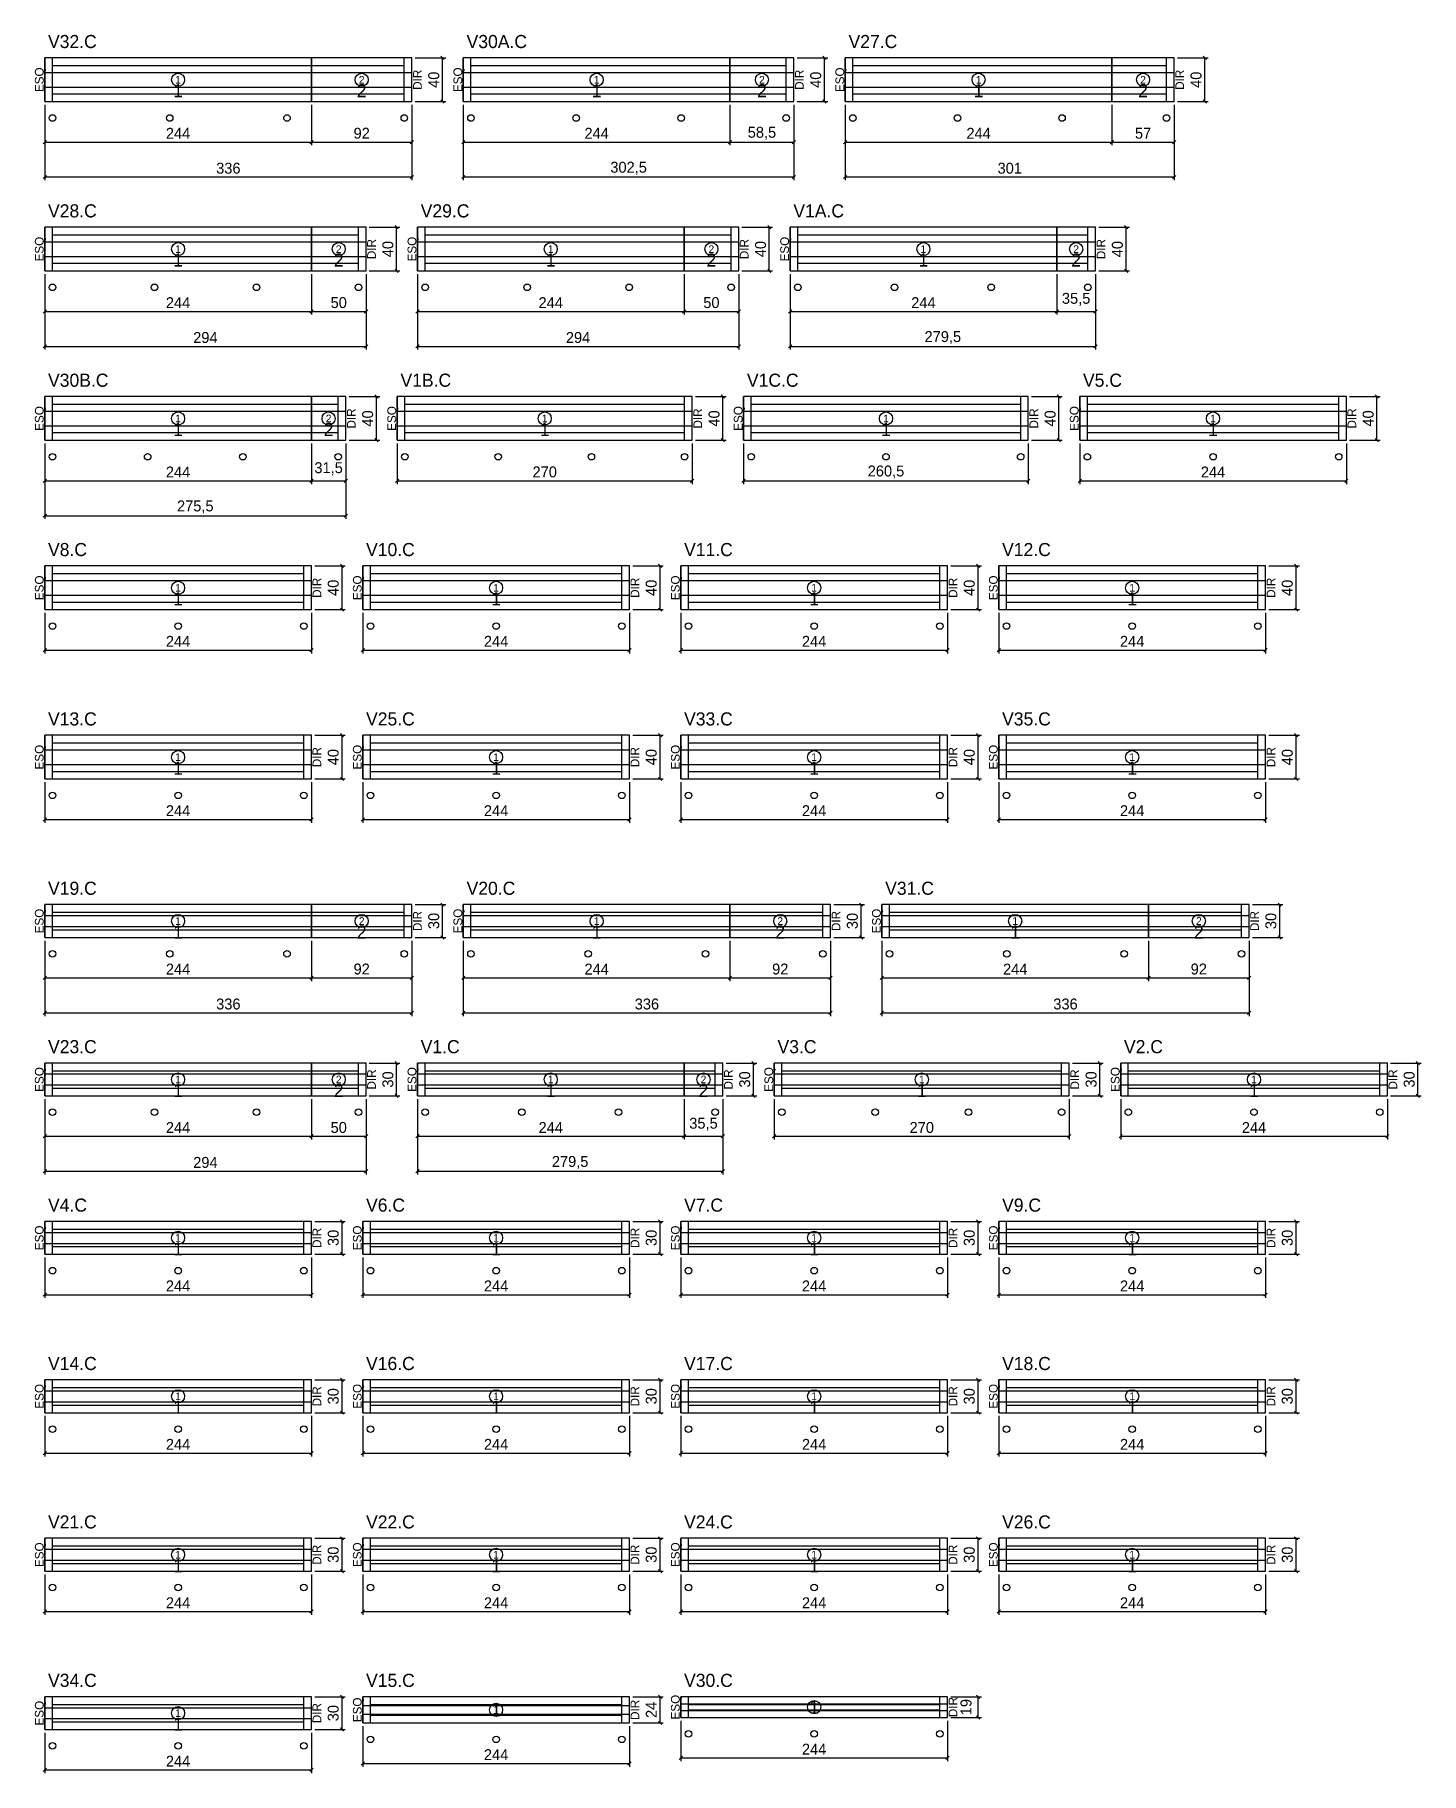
# Model space of a CAD drawing. Extents: x -13000 to 3070, y -1570 to 2210.
# Drawn here: x -9 to 1260, y -1570 to 21 of the extents above; entities that cross this region are included whole.
import ezdxf
from ezdxf.enums import TextEntityAlignment as Align

# ---------------------------------------------------------------- set-up
doc = ezdxf.new("R2010")
doc.units = 0
for name, color, linetype in [('5', 5, 'Continuous'), ('COTA', 241, 'Continuous'), ('Escoras', 224, 'Continuous'), ('NOMENCLATURA', 7, 'Continuous'), ('Painéis', 200, 'Continuous'), ('SARR_2.2x7', 40, 'Continuous'), ('SARR_EDITAR', 141, 'Continuous')]:
    doc.layers.add(name, color=color, linetype=linetype)
doc.dimstyles.new('PAINEL', dxfattribs={"dimtxt": 10, "dimasz": 3, "dimexe": 3, "dimexo": 3, "dimgap": 3, "dimtad": 1, "dimblk": 'OBLIQUE', "dimblk1": 'OBLIQUE', "dimcen": 2.5, "dimclrd": 4, "dimclre": 4, "dimclrt": 240, "dimazin": 3, "dimtfac": 1, "dimtmove": 0, "dimatfit": 3})

msp = doc.modelspace()

# ---------------------------------------------------------------- texts
at = {"layer": '5'}
for s, p in [('ESQ', (-5, -20)), ('DIR', (341, -20)), ('ESQ', (378, -20)), ('DIR', (690.5, -20)), ('ESQ', (727.5, -20)), ('DIR', (1038.5, -20)), ('ESQ', (-5, -175)), ('DIR', (299, -175)), ('ESQ', (336, -175)), ('DIR', (640, -175)), ('ESQ', (677, -175)), ('DIR', (966.5, -175)), ('ESQ', (-5, -330)), ('DIR', (280.5, -330)), ('ESQ', (317.5, -330)), ('DIR', (597.5, -330)), ('ESQ', (634.5, -330)), ('DIR', (905, -330)), ('ESQ', (942, -330)), ('DIR', (1196, -330)), ('ESQ', (-5, -485)), ('DIR', (249, -485)), ('ESQ', (286, -485)), ('DIR', (540, -485)), ('ESQ', (577, -485)), ('DIR', (831, -485)), ('ESQ', (868, -485)), ('DIR', (1122, -485)), ('ESQ', (-5, -640)), ('DIR', (249, -640)), ('ESQ', (286, -640)), ('DIR', (540, -640)), ('ESQ', (577, -640)), ('DIR', (831, -640)), ('ESQ', (868, -640)), ('DIR', (1122, -640)), ('ESQ', (-5, -790)), ('ESQ', (378, -790)), ('ESQ', (761, -790)), ('DIR', (341, -790)), ('DIR', (724, -790)), ('DIR', (1107, -790)), ('ESQ', (-5, -935)), ('DIR', (299, -935)), ('ESQ', (336, -935)), ('DIR', (625.5, -935)), ('ESQ', (662.5, -935)), ('DIR', (942.5, -935)), ('ESQ', (979.5, -935)), ('DIR', (1233.5, -935)), ('ESQ', (-5, -1080)), ('DIR', (249, -1080)), ('ESQ', (286, -1080)), ('DIR', (540, -1080)), ('ESQ', (577, -1080)), ('DIR', (831, -1080)), ('ESQ', (868, -1080)), ('DIR', (1122, -1080)), ('ESQ', (-5, -1225)), ('DIR', (249, -1225)), ('ESQ', (286, -1225)), ('DIR', (540, -1225)), ('ESQ', (577, -1225)), ('DIR', (831, -1225)), ('ESQ', (868, -1225)), ('DIR', (1122, -1225)), ('ESQ', (-5, -1370)), ('DIR', (249, -1370)), ('ESQ', (286, -1370)), ('DIR', (540, -1370)), ('ESQ', (577, -1370)), ('DIR', (831, -1370)), ('ESQ', (868, -1370)), ('DIR', (1122, -1370)), ('ESQ', (-5, -1515)), ('DIR', (249, -1515)), ('ESQ', (286, -1512)), ('DIR', (540, -1512)), ('ESQ', (577, -1509.5)), ('DIR', (831, -1509.5))]:
    msp.add_text(s, height=8, rotation=90, dxfattribs=at).set_placement(p, align=Align.MIDDLE_CENTER)
for s, p in [('1', (122, -30)), ('2', (290, -30)), ('1', (505, -30)), ('2', (656.25, -30)), ('1', (854.5, -30)), ('2', (1005, -30)), ('1', (122, -185)), ('2', (269, -185)), ('1', (463, -185)), ('2', (610, -185)), ('1', (804, -185)), ('2', (943.75, -185)), ('1', (122, -340)), ('2', (259.75, -340)), ('1', (457.5, -340)), ('1', (769.75, -340)), ('1', (1069, -340)), ('1', (122, -495)), ('1', (413, -495)), ('1', (704, -495)), ('1', (995, -495)), ('1', (122, -650)), ('1', (413, -650)), ('1', (704, -650)), ('1', (995, -650)), ('1', (122, -800)), ('2', (290, -800)), ('1', (505, -800)), ('2', (673, -800)), ('1', (888, -800)), ('2', (1056, -800)), ('1', (122, -945)), ('2', (269, -945)), ('1', (463, -945)), ('2', (602.75, -945)), ('1', (802.5, -945)), ('1', (1106.5, -945)), ('1', (122, -1090)), ('1', (413, -1090)), ('1', (704, -1090)), ('1', (995, -1090)), ('1', (122, -1235)), ('1', (413, -1235)), ('1', (704, -1235)), ('1', (995, -1235)), ('1', (122, -1380)), ('1', (413, -1380)), ('1', (704, -1380)), ('1', (995, -1380)), ('1', (413, -1512)), ('1', (704, -1509.5)), ('1', (122, -1525))]:
    msp.add_text(s, height=12, dxfattribs=at).set_placement(p, align=Align.MIDDLE_CENTER)
at = {"layer": 'NOMENCLATURA'}
for s, p in [('V32.C', (3, 9)), ('V30A.C', (386, 9)), ('V27.C', (735.5, 9)), ('V28.C', (3, -146)), ('V29.C', (344, -146)), ('V1A.C', (685, -146)), ('V30B.C', (3, -301)), ('V1B.C', (325.5, -301)), ('V1C.C', (642.5, -301)), ('V5.C', (950, -301)), ('V8.C', (3, -456)), ('V10.C', (294, -456)), ('V11.C', (585, -456)), ('V12.C', (876, -456)), ('V13.C', (3, -611)), ('V25.C', (294, -611)), ('V33.C', (585, -611)), ('V35.C', (876, -611)), ('V19.C', (3, -766)), ('V20.C', (386, -766)), ('V31.C', (769, -766)), ('V23.C', (3, -911)), ('V1.C', (344, -911)), ('V3.C', (670.5, -911)), ('V2.C', (987.5, -911)), ('V4.C', (3, -1056)), ('V6.C', (294, -1056)), ('V7.C', (585, -1056)), ('V9.C', (876, -1056)), ('V14.C', (3, -1201)), ('V16.C', (294, -1201)), ('V17.C', (585, -1201)), ('V18.C', (876, -1201)), ('V21.C', (3, -1346)), ('V22.C', (294, -1346)), ('V24.C', (585, -1346)), ('V26.C', (876, -1346)), ('V34.C', (3, -1491)), ('V15.C', (294, -1491)), ('V30.C', (585, -1491))]:
    msp.add_text(s, height=12, dxfattribs=at).set_placement(p)

# ---------------------------------------------------------------- blocks, each defined once
blk = doc.blocks.new('nf1')
blk.add_circle((0, 0), 6)
blk.add_text('1', height=7).set_placement((0, 0), align=Align.MIDDLE_CENTER)
blk = doc.blocks.new('_OBLIQUE')
at = {"color": 0, "linetype": 'BYBLOCK'}
blk.add_line((-0.5, -0.5), (0.5, 0.5), dxfattribs=at)
blk = doc.blocks.new('nf2')
blk.add_circle((0, 0), 6)
blk.add_text('2', height=7).set_placement((0, 0), align=Align.MIDDLE_CENTER)

# ---------------------------------------------------------------- dimensions: what is measured, and where the dimension line sits
at = {"layer": 'COTA'}
for base, p1, p2 in [((364, -40), (336, -40), (336, 0)), ((713.5, -40), (685.5, -40), (685.5, 0)), ((1061.5, -40), (1033.5, -40), (1033.5, 0)), ((322, -195), (294, -195), (294, -155)), ((663, -195), (635, -195), (635, -155)), ((989.5, -195), (961.5, -195), (961.5, -155)), ((303.5, -350), (275.5, -350), (275.5, -310)), ((620.5, -350), (592.5, -350), (592.5, -310)), ((928, -350), (900, -350), (900, -310)), ((1219, -350), (1191, -350), (1191, -310)), ((272, -505), (244, -505), (244, -465)), ((563, -505), (535, -505), (535, -465)), ((854, -505), (826, -505), (826, -465)), ((1145, -505), (1117, -505), (1117, -465)), ((272, -660), (244, -660), (244, -620)), ((563, -660), (535, -660), (535, -620)), ((854, -660), (826, -660), (826, -620)), ((1145, -660), (1117, -660), (1117, -620)), ((364, -805), (336, -805), (336, -775)), ((747, -805), (719, -805), (719, -775)), ((1130, -805), (1102, -805), (1102, -775)), ((322, -950), (294, -950), (294, -920)), ((648.5, -950), (620.5, -950), (620.5, -920)), ((965.5, -950), (937.5, -950), (937.5, -920)), ((1256.5, -950), (1228.5, -950), (1228.5, -920)), ((272, -1095), (244, -1095), (244, -1065)), ((563, -1095), (535, -1095), (535, -1065)), ((854, -1095), (826, -1095), (826, -1065)), ((1145, -1095), (1117, -1095), (1117, -1065)), ((272, -1240), (244, -1240), (244, -1210)), ((563, -1240), (535, -1240), (535, -1210)), ((854, -1240), (826, -1240), (826, -1210)), ((1145, -1240), (1117, -1240), (1117, -1210)), ((272, -1385), (244, -1385), (244, -1355)), ((563, -1385), (535, -1385), (535, -1355)), ((854, -1385), (826, -1385), (826, -1355)), ((1145, -1385), (1117, -1385), (1117, -1355)), ((272, -1530), (244, -1530), (244, -1500)), ((563, -1524), (535, -1524), (535, -1500)), ((854, -1519), (826, -1519), (826, -1500))]:
    msp.add_linear_dim(base=base, p1=p1, p2=p2, angle=90, dimstyle='PAINEL', dxfattribs=at).render()
for base, p1, p2 in [((0, -77), (0, -40), (244, -40)), ((0, -109), (0, -40), (336, -40)), ((244, -77), (244, -40), (336, -40)), ((383, -77), (383, -40), (627, -40)), ((383, -109), (383, -40), (685.5, -40)), ((627, -77), (627, -40), (685.5, -40)), ((732.5, -77), (732.5, -40), (976.5, -40)), ((732.5, -109), (732.5, -40), (1033.5, -40)), ((976.5, -77), (976.5, -40), (1033.5, -40)), ((0, -232), (0, -195), (244, -195)), ((0, -264), (0, -195), (294, -195)), ((244, -232), (244, -195), (294, -195)), ((341, -232), (341, -195), (585, -195)), ((341, -264), (341, -195), (635, -195)), ((585, -232), (585, -195), (635, -195)), ((682, -232), (682, -195), (926, -195)), ((682, -264), (682, -195), (961.5, -195)), ((926, -232), (926, -195), (961.5, -195)), ((0, -387), (0, -350), (244, -350)), ((0, -419), (0, -350), (275.5, -350)), ((244, -387), (244, -350), (275.5, -350)), ((322.5, -387), (322.5, -350), (592.5, -350)), ((639.5, -387), (639.5, -350), (900, -350)), ((947, -387), (947, -350), (1191, -350)), ((0, -542), (0, -505), (244, -505)), ((291, -542), (291, -505), (535, -505)), ((582, -542), (582, -505), (826, -505)), ((873, -542), (873, -505), (1117, -505)), ((0, -697), (0, -660), (244, -660)), ((291, -697), (291, -660), (535, -660)), ((582, -697), (582, -660), (826, -660)), ((873, -697), (873, -660), (1117, -660)), ((0, -842), (0, -805), (244, -805)), ((0, -874), (0, -805), (336, -805)), ((244, -842), (244, -805), (336, -805)), ((383, -842), (383, -805), (627, -805)), ((383, -874), (383, -805), (719, -805)), ((627, -842), (627, -805), (719, -805)), ((766, -842), (766, -805), (1010, -805)), ((766, -874), (766, -805), (1102, -805)), ((1010, -842), (1010, -805), (1102, -805)), ((0, -987), (0, -950), (244, -950)), ((0, -1019), (0, -950), (294, -950)), ((244, -987), (244, -950), (294, -950)), ((341, -987), (341, -950), (585, -950)), ((341, -1019), (341, -950), (620.5, -950)), ((585, -987), (585, -950), (620.5, -950)), ((667.5, -987), (667.5, -950), (937.5, -950)), ((984.5, -987), (984.5, -950), (1228.5, -950)), ((0, -1132), (0, -1095), (244, -1095)), ((291, -1132), (291, -1095), (535, -1095)), ((582, -1132), (582, -1095), (826, -1095)), ((873, -1132), (873, -1095), (1117, -1095)), ((0, -1277), (0, -1240), (244, -1240)), ((291, -1277), (291, -1240), (535, -1240)), ((582, -1277), (582, -1240), (826, -1240)), ((873, -1277), (873, -1240), (1117, -1240)), ((0, -1422), (0, -1385), (244, -1385)), ((291, -1422), (291, -1385), (535, -1385)), ((582, -1422), (582, -1385), (826, -1385)), ((873, -1422), (873, -1385), (1117, -1385)), ((291, -1561), (291, -1524), (535, -1524)), ((582, -1556), (582, -1519), (826, -1519)), ((0, -1567), (0, -1530), (244, -1530))]:
    msp.add_linear_dim(base=base, p1=p1, p2=p2, dimstyle='PAINEL', dxfattribs=at).render()

# ---------------------------------------------------------------- linework, layer by layer
at = {"layer": 'Escoras'}
for centre in [(7, -55), (114.333, -55), (221.667, -55), (329, -55), (390, -55), (486.167, -55), (582.333, -55), (678.5, -55), (739.5, -55), (835.167, -55), (930.833, -55), (1026.5, -55), (7, -210), (100.333, -210), (193.667, -210), (287, -210), (348, -210), (441.333, -210), (534.667, -210), (628, -210), (689, -210), (777.5, -210), (866, -210), (954.5, -210), (7, -365), (94.167, -365), (181.333, -365), (268.5, -365), (329.5, -365), (414.833, -365), (500.167, -365), (585.5, -365), (646.5, -365), (769.75, -365), (893, -365), (954, -365), (1069, -365), (1184, -365), (7, -520), (122, -520), (237, -520), (298, -520), (413, -520), (528, -520), (589, -520), (704, -520), (819, -520), (880, -520), (995, -520), (1110, -520), (7, -675), (122, -675), (237, -675), (298, -675), (413, -675), (528, -675), (589, -675), (704, -675), (819, -675), (880, -675), (995, -675), (1110, -675), (7, -820), (114.333, -820), (221.667, -820), (329, -820), (390, -820), (497.333, -820), (604.667, -820), (712, -820), (773, -820), (880.333, -820), (987.667, -820), (1095, -820), (7, -965), (100.333, -965), (193.667, -965), (287, -965), (348, -965), (436.5, -965), (525, -965), (613.5, -965), (674.5, -965), (759.833, -965), (845.167, -965), (930.5, -965), (991.5, -965), (1106.5, -965), (1221.5, -965), (7, -1110), (122, -1110), (237, -1110), (298, -1110), (413, -1110), (528, -1110), (589, -1110), (704, -1110), (819, -1110), (880, -1110), (995, -1110), (1110, -1110), (7, -1255), (122, -1255), (237, -1255), (298, -1255), (413, -1255), (528, -1255), (589, -1255), (704, -1255), (819, -1255), (880, -1255), (995, -1255), (1110, -1255), (7, -1400), (122, -1400), (237, -1400), (298, -1400), (413, -1400), (528, -1400), (589, -1400), (704, -1400), (819, -1400), (880, -1400), (995, -1400), (1110, -1400), (7, -1545), (122, -1545), (237, -1545), (298, -1539), (413, -1539), (528, -1539), (589, -1534), (704, -1534), (819, -1534)]:
    msp.add_circle(centre, 3, dxfattribs=at)
at = {"layer": 'Painéis'}
for p, q in [((244, -40), (244, 0)), ((627, -40), (627, 0)), ((976.5, -40), (976.5, 0)), ((0, -13.333), (244, -13.333)), ((244, -13.333), (336, -13.333)), ((383, -13.333), (627, -13.333)), ((627, -13.333), (685.5, -13.333)), ((732.5, -13.333), (976.5, -13.333)), ((976.5, -13.333), (1033.5, -13.333)), ((0, -26.667), (244, -26.667)), ((244, -26.667), (336, -26.667)), ((383, -26.667), (627, -26.667)), ((627, -26.667), (685.5, -26.667)), ((732.5, -26.667), (976.5, -26.667)), ((976.5, -26.667), (1033.5, -26.667)), ((244, -195), (244, -155)), ((585, -195), (585, -155)), ((926, -195), (926, -155)), ((0, -168.333), (244, -168.333)), ((244, -168.333), (294, -168.333)), ((341, -168.333), (585, -168.333)), ((585, -168.333), (635, -168.333)), ((682, -168.333), (926, -168.333)), ((926, -168.333), (961.5, -168.333)), ((0, -181.667), (244, -181.667)), ((244, -181.667), (294, -181.667)), ((341, -181.667), (585, -181.667)), ((585, -181.667), (635, -181.667)), ((682, -181.667), (926, -181.667)), ((926, -181.667), (961.5, -181.667)), ((244, -350), (244, -310)), ((0, -323.333), (244, -323.333)), ((244, -323.333), (275.5, -323.333)), ((322.5, -323.333), (592.5, -323.333)), ((639.5, -323.333), (900, -323.333)), ((947, -323.333), (1191, -323.333)), ((0, -336.667), (244, -336.667)), ((244, -336.667), (275.5, -336.667)), ((322.5, -336.667), (592.5, -336.667)), ((639.5, -336.667), (900, -336.667)), ((947, -336.667), (1191, -336.667)), ((0, -478.333), (244, -478.333)), ((0, -491.667), (244, -491.667)), ((291, -478.333), (535, -478.333)), ((291, -491.667), (535, -491.667)), ((582, -478.333), (826, -478.333)), ((582, -491.667), (826, -491.667)), ((873, -478.333), (1117, -478.333)), ((873, -491.667), (1117, -491.667)), ((0, -633.333), (244, -633.333)), ((291, -633.333), (535, -633.333)), ((582, -633.333), (826, -633.333)), ((873, -633.333), (1117, -633.333)), ((0, -646.667), (244, -646.667)), ((291, -646.667), (535, -646.667)), ((582, -646.667), (826, -646.667)), ((873, -646.667), (1117, -646.667)), ((244, -805), (244, -775)), ((627, -805), (627, -775)), ((1010, -805), (1010, -775)), ((0, -785), (244, -785)), ((0, -795), (244, -795)), ((244, -785), (336, -785)), ((244, -795), (336, -795)), ((383, -785), (627, -785)), ((383, -795), (627, -795)), ((627, -785), (719, -785)), ((627, -795), (719, -795)), ((766, -785), (1010, -785)), ((766, -795), (1010, -795)), ((1010, -785), (1102, -785)), ((1010, -795), (1102, -795)), ((244, -950), (244, -920)), ((585, -950), (585, -920)), ((0, -930), (244, -930)), ((244, -930), (294, -930)), ((341, -930), (585, -930)), ((585, -930), (620.5, -930)), ((667.5, -930), (937.5, -930)), ((984.5, -930), (1228.5, -930)), ((0, -940), (244, -940)), ((244, -940), (294, -940)), ((341, -940), (585, -940)), ((585, -940), (620.5, -940)), ((667.5, -940), (937.5, -940)), ((984.5, -940), (1228.5, -940)), ((0, -1075), (244, -1075)), ((291, -1075), (535, -1075)), ((582, -1075), (826, -1075)), ((873, -1075), (1117, -1075)), ((0, -1085), (244, -1085)), ((291, -1085), (535, -1085)), ((582, -1085), (826, -1085)), ((873, -1085), (1117, -1085)), ((0, -1220), (244, -1220)), ((291, -1220), (535, -1220)), ((582, -1220), (826, -1220)), ((873, -1220), (1117, -1220)), ((0, -1230), (244, -1230)), ((291, -1230), (535, -1230)), ((582, -1230), (826, -1230)), ((873, -1230), (1117, -1230)), ((0, -1365), (244, -1365)), ((291, -1365), (535, -1365)), ((582, -1365), (826, -1365)), ((873, -1365), (1117, -1365)), ((0, -1375), (244, -1375)), ((291, -1375), (535, -1375)), ((582, -1375), (826, -1375)), ((873, -1375), (1117, -1375)), ((0, -1510), (244, -1510)), ((291, -1508), (535, -1508)), ((582, -1506.333), (826, -1506.333)), ((0, -1520), (244, -1520)), ((291, -1516), (535, -1516)), ((582, -1512.667), (826, -1512.667))]:
    msp.add_line(p, q, dxfattribs=at)
for points in [[(0, -40), (244, -40), (244, 0), (0, 0)], [(244, -40), (336, -40), (336, 0), (244, 0)], [(383, -40), (627, -40), (627, 0), (383, 0)], [(627, -40), (685.5, -40), (685.5, 0), (627, 0)], [(732.5, -40), (976.5, -40), (976.5, 0), (732.5, 0)], [(976.5, -40), (1033.5, -40), (1033.5, 0), (976.5, 0)], [(0, -195), (244, -195), (244, -155), (0, -155)], [(244, -195), (294, -195), (294, -155), (244, -155)], [(341, -195), (585, -195), (585, -155), (341, -155)], [(585, -195), (635, -195), (635, -155), (585, -155)], [(682, -195), (926, -195), (926, -155), (682, -155)], [(926, -195), (961.5, -195), (961.5, -155), (926, -155)], [(0, -350), (244, -350), (244, -310), (0, -310)], [(244, -350), (275.5, -350), (275.5, -310), (244, -310)], [(322.5, -350), (592.5, -350), (592.5, -310), (322.5, -310)], [(639.5, -350), (900, -350), (900, -310), (639.5, -310)], [(947, -350), (1191, -350), (1191, -310), (947, -310)], [(0, -505), (244, -505), (244, -465), (0, -465)], [(291, -505), (535, -505), (535, -465), (291, -465)], [(582, -505), (826, -505), (826, -465), (582, -465)], [(873, -505), (1117, -505), (1117, -465), (873, -465)], [(0, -660), (244, -660), (244, -620), (0, -620)], [(291, -660), (535, -660), (535, -620), (291, -620)], [(582, -660), (826, -660), (826, -620), (582, -620)], [(873, -660), (1117, -660), (1117, -620), (873, -620)], [(0, -805), (244, -805), (244, -775), (0, -775)], [(244, -805), (336, -805), (336, -775), (244, -775)], [(383, -805), (627, -805), (627, -775), (383, -775)], [(627, -805), (719, -805), (719, -775), (627, -775)], [(766, -805), (1010, -805), (1010, -775), (766, -775)], [(1010, -805), (1102, -805), (1102, -775), (1010, -775)], [(0, -950), (244, -950), (244, -920), (0, -920)], [(244, -950), (294, -950), (294, -920), (244, -920)], [(341, -950), (585, -950), (585, -920), (341, -920)], [(585, -950), (620.5, -950), (620.5, -920), (585, -920)], [(667.5, -950), (937.5, -950), (937.5, -920), (667.5, -920)], [(984.5, -950), (1228.5, -950), (1228.5, -920), (984.5, -920)], [(0, -1095), (244, -1095), (244, -1065), (0, -1065)], [(291, -1095), (535, -1095), (535, -1065), (291, -1065)], [(582, -1095), (826, -1095), (826, -1065), (582, -1065)], [(873, -1095), (1117, -1095), (1117, -1065), (873, -1065)], [(0, -1240), (244, -1240), (244, -1210), (0, -1210)], [(291, -1240), (535, -1240), (535, -1210), (291, -1210)], [(582, -1240), (826, -1240), (826, -1210), (582, -1210)], [(873, -1240), (1117, -1240), (1117, -1210), (873, -1210)], [(0, -1385), (244, -1385), (244, -1355), (0, -1355)], [(291, -1385), (535, -1385), (535, -1355), (291, -1355)], [(582, -1385), (826, -1385), (826, -1355), (582, -1355)], [(873, -1385), (1117, -1385), (1117, -1355), (873, -1355)], [(0, -1530), (244, -1530), (244, -1500), (0, -1500)], [(291, -1524), (535, -1524), (535, -1500), (291, -1500)], [(582, -1519), (826, -1519), (826, -1500), (582, -1500)]]:
    msp.add_lwpolyline(points, close=True, dxfattribs=at)
at = {"layer": 'SARR_2.2x7'}
for p, q in [((7, -40), (7, 0)), ((329, -40), (329, 0)), ((390, -40), (390, 0)), ((678.5, -40), (678.5, 0)), ((739.5, -40), (739.5, 0)), ((1026.5, -40), (1026.5, 0)), ((7, -7), (244, -7)), ((244, -7), (329, -7)), ((390, -7), (627, -7)), ((627, -7), (678.5, -7)), ((739.5, -7), (976.5, -7)), ((976.5, -7), (1026.5, -7)), ((7, -33), (244, -33)), ((244, -33), (329, -33)), ((390, -33), (627, -33)), ((627, -33), (678.5, -33)), ((739.5, -33), (976.5, -33)), ((976.5, -33), (1026.5, -33)), ((7, -195), (7, -155)), ((287, -195), (287, -155)), ((348, -195), (348, -155)), ((628, -195), (628, -155)), ((689, -195), (689, -155)), ((954.5, -195), (954.5, -155)), ((7, -162), (244, -162)), ((244, -162), (287, -162)), ((348, -162), (585, -162)), ((585, -162), (628, -162)), ((689, -162), (926, -162)), ((926, -162), (954.5, -162)), ((7, -188), (244, -188)), ((244, -188), (287, -188)), ((348, -188), (585, -188)), ((585, -188), (628, -188)), ((689, -188), (926, -188)), ((926, -188), (954.5, -188)), ((7, -350), (7, -310)), ((7, -317), (244, -317)), ((244, -317), (268.5, -317)), ((268.5, -350), (268.5, -310)), ((329.5, -350), (329.5, -310)), ((329.5, -317), (585.5, -317)), ((585.5, -350), (585.5, -310)), ((646.5, -350), (646.5, -310)), ((646.5, -317), (893, -317)), ((893, -350), (893, -310)), ((954, -350), (954, -310)), ((954, -317), (1184, -317)), ((1184, -350), (1184, -310)), ((7, -343), (244, -343)), ((244, -343), (268.5, -343)), ((329.5, -343), (585.5, -343)), ((646.5, -343), (893, -343)), ((954, -343), (1184, -343)), ((7, -505), (7, -465)), ((7, -472), (237, -472)), ((237, -505), (237, -465)), ((298, -505), (298, -465)), ((298, -472), (528, -472)), ((528, -505), (528, -465)), ((589, -505), (589, -465)), ((589, -472), (819, -472)), ((819, -505), (819, -465)), ((880, -505), (880, -465)), ((880, -472), (1110, -472)), ((1110, -505), (1110, -465)), ((7, -498), (237, -498)), ((298, -498), (528, -498)), ((589, -498), (819, -498)), ((880, -498), (1110, -498)), ((7, -660), (7, -620)), ((237, -660), (237, -620)), ((298, -660), (298, -620)), ((528, -660), (528, -620)), ((589, -660), (589, -620)), ((819, -660), (819, -620)), ((880, -660), (880, -620)), ((1110, -660), (1110, -620)), ((7, -627), (237, -627)), ((298, -627), (528, -627)), ((589, -627), (819, -627)), ((880, -627), (1110, -627)), ((7, -653), (237, -653)), ((298, -653), (528, -653)), ((589, -653), (819, -653)), ((880, -653), (1110, -653)), ((7, -805), (7, -775)), ((329, -805), (329, -775)), ((390, -805), (390, -775)), ((712, -805), (712, -775)), ((773, -805), (773, -775)), ((1095, -805), (1095, -775)), ((7, -782), (244, -782)), ((244, -782), (329, -782)), ((390, -782), (627, -782)), ((627, -782), (712, -782)), ((773, -782), (1010, -782)), ((1010, -782), (1095, -782)), ((7, -798), (244, -798)), ((244, -798), (329, -798)), ((390, -798), (627, -798)), ((627, -798), (712, -798)), ((773, -798), (1010, -798)), ((1010, -798), (1095, -798)), ((7, -950), (7, -920)), ((287, -950), (287, -920)), ((348, -950), (348, -920)), ((613.5, -950), (613.5, -920)), ((674.5, -950), (674.5, -920)), ((930.5, -950), (930.5, -920)), ((991.5, -950), (991.5, -920)), ((1221.5, -950), (1221.5, -920)), ((7, -927), (244, -927)), ((244, -927), (287, -927)), ((348, -927), (585, -927)), ((585, -927), (613.5, -927)), ((674.5, -927), (930.5, -927)), ((991.5, -927), (1221.5, -927)), ((7, -943), (244, -943)), ((244, -943), (287, -943)), ((348, -943), (585, -943)), ((585, -943), (613.5, -943)), ((674.5, -943), (930.5, -943)), ((991.5, -943), (1221.5, -943)), ((7, -1095), (7, -1065)), ((237, -1095), (237, -1065)), ((298, -1095), (298, -1065)), ((528, -1095), (528, -1065)), ((589, -1095), (589, -1065)), ((819, -1095), (819, -1065)), ((880, -1095), (880, -1065)), ((1110, -1095), (1110, -1065)), ((7, -1072), (237, -1072)), ((298, -1072), (528, -1072)), ((589, -1072), (819, -1072)), ((880, -1072), (1110, -1072)), ((7, -1088), (237, -1088)), ((298, -1088), (528, -1088)), ((589, -1088), (819, -1088)), ((880, -1088), (1110, -1088)), ((7, -1240), (7, -1210)), ((7, -1217), (237, -1217)), ((237, -1240), (237, -1210)), ((298, -1240), (298, -1210)), ((298, -1217), (528, -1217)), ((528, -1240), (528, -1210)), ((589, -1240), (589, -1210)), ((589, -1217), (819, -1217)), ((819, -1240), (819, -1210)), ((880, -1240), (880, -1210)), ((880, -1217), (1110, -1217)), ((1110, -1240), (1110, -1210)), ((7, -1233), (237, -1233)), ((298, -1233), (528, -1233)), ((589, -1233), (819, -1233)), ((880, -1233), (1110, -1233)), ((7, -1385), (7, -1355)), ((7, -1362), (237, -1362)), ((237, -1385), (237, -1355)), ((298, -1385), (298, -1355)), ((298, -1362), (528, -1362)), ((528, -1385), (528, -1355)), ((589, -1385), (589, -1355)), ((589, -1362), (819, -1362)), ((819, -1385), (819, -1355)), ((880, -1385), (880, -1355)), ((880, -1362), (1110, -1362)), ((1110, -1385), (1110, -1355)), ((7, -1378), (237, -1378)), ((298, -1378), (528, -1378)), ((589, -1378), (819, -1378)), ((880, -1378), (1110, -1378)), ((7, -1530), (7, -1500)), ((7, -1507), (237, -1507)), ((237, -1530), (237, -1500)), ((298, -1524), (298, -1500)), ((298, -1507), (528, -1507)), ((528, -1524), (528, -1500)), ((589, -1519), (589, -1500)), ((589, -1507), (819, -1507)), ((819, -1519), (819, -1500)), ((7, -1523), (237, -1523)), ((298, -1517), (528, -1517)), ((589, -1512), (819, -1512))]:
    msp.add_line(p, q, dxfattribs=at)
at = {"layer": 'SARR_EDITAR'}
for p, q in [((0, -40), (0, 0)), ((336, -40), (336, 0)), ((383, -40), (383, 0)), ((685.5, -40), (685.5, 0)), ((732.5, -40), (732.5, 0)), ((1033.5, -40), (1033.5, 0)), ((0, -195), (0, -155)), ((294, -195), (294, -155)), ((341, -195), (341, -155)), ((635, -195), (635, -155)), ((682, -195), (682, -155)), ((961.5, -195), (961.5, -155)), ((0, -350), (0, -310)), ((275.5, -350), (275.5, -310)), ((322.5, -350), (322.5, -310)), ((592.5, -350), (592.5, -310)), ((639.5, -350), (639.5, -310)), ((900, -350), (900, -310)), ((947, -350), (947, -310)), ((1191, -350), (1191, -310)), ((0, -505), (0, -465)), ((244, -505), (244, -465)), ((291, -505), (291, -465)), ((535, -505), (535, -465)), ((582, -505), (582, -465)), ((826, -505), (826, -465)), ((873, -505), (873, -465)), ((1117, -505), (1117, -465)), ((0, -660), (0, -620)), ((244, -660), (244, -620)), ((291, -660), (291, -620)), ((535, -660), (535, -620)), ((582, -660), (582, -620)), ((826, -660), (826, -620)), ((873, -660), (873, -620)), ((1117, -660), (1117, -620)), ((0, -805), (0, -775)), ((336, -805), (336, -775)), ((383, -805), (383, -775)), ((719, -805), (719, -775)), ((766, -805), (766, -775)), ((1102, -805), (1102, -775)), ((0, -950), (0, -920)), ((294, -950), (294, -920)), ((341, -950), (341, -920)), ((620.5, -950), (620.5, -920)), ((667.5, -950), (667.5, -920)), ((937.5, -950), (937.5, -920)), ((984.5, -950), (984.5, -920)), ((1228.5, -950), (1228.5, -920)), ((0, -1095), (0, -1065)), ((244, -1095), (244, -1065)), ((291, -1095), (291, -1065)), ((535, -1095), (535, -1065)), ((582, -1095), (582, -1065)), ((826, -1095), (826, -1065)), ((873, -1095), (873, -1065)), ((1117, -1095), (1117, -1065)), ((0, -1240), (0, -1210)), ((244, -1240), (244, -1210)), ((291, -1240), (291, -1210)), ((535, -1240), (535, -1210)), ((582, -1240), (582, -1210)), ((826, -1240), (826, -1210)), ((873, -1240), (873, -1210)), ((1117, -1240), (1117, -1210)), ((0, -1385), (0, -1355)), ((244, -1385), (244, -1355)), ((291, -1385), (291, -1355)), ((535, -1385), (535, -1355)), ((582, -1385), (582, -1355)), ((826, -1385), (826, -1355)), ((873, -1385), (873, -1355)), ((1117, -1385), (1117, -1355)), ((0, -1530), (0, -1500)), ((244, -1530), (244, -1500)), ((291, -1524), (291, -1500)), ((535, -1524), (535, -1500)), ((582, -1519), (582, -1500)), ((826, -1519), (826, -1500))]:
    msp.add_line(p, q, dxfattribs=at)

# ---------------------------------------------------------------- block references
at = {"layer": 'COTA'}
for name, p in [('nf1', (122, -20)), ('nf2', (290, -20)), ('nf1', (505, -20)), ('nf2', (656.25, -20)), ('nf1', (854.5, -20)), ('nf2', (1005, -20)), ('nf1', (122, -175)), ('nf2', (269, -175)), ('nf1', (463, -175)), ('nf2', (610, -175)), ('nf1', (804, -175)), ('nf2', (943.75, -175)), ('nf1', (122, -330)), ('nf2', (259.75, -330)), ('nf1', (457.5, -330)), ('nf1', (769.75, -330)), ('nf1', (1069, -330)), ('nf1', (122, -485)), ('nf1', (413, -485)), ('nf1', (704, -485)), ('nf1', (995, -485)), ('nf1', (122, -640)), ('nf1', (413, -640)), ('nf1', (704, -640)), ('nf1', (995, -640)), ('nf1', (122, -790)), ('nf2', (290, -790)), ('nf1', (505, -790)), ('nf2', (673, -790)), ('nf1', (888, -790)), ('nf2', (1056, -790)), ('nf1', (122, -935)), ('nf2', (269, -935)), ('nf1', (463, -935)), ('nf2', (602.75, -935)), ('nf1', (802.5, -935)), ('nf1', (1106.5, -935)), ('nf1', (122, -1080)), ('nf1', (413, -1080)), ('nf1', (704, -1080)), ('nf1', (995, -1080)), ('nf1', (122, -1225)), ('nf1', (413, -1225)), ('nf1', (704, -1225)), ('nf1', (995, -1225)), ('nf1', (122, -1370)), ('nf1', (413, -1370)), ('nf1', (704, -1370)), ('nf1', (995, -1370)), ('nf1', (122, -1515)), ('nf1', (413, -1512)), ('nf1', (704, -1509.5))]:
    msp.add_blockref(name, p, dxfattribs=at)

msp.set_redraw_order([(e.dxf.handle, doc.entitydb.next_handle()) for e in msp.query("TEXT MTEXT ATTDEF DIMENSION ARC_DIMENSION")])  # texts and dimensions are drawn at this point

doc.saveas('drawing.dxf')
